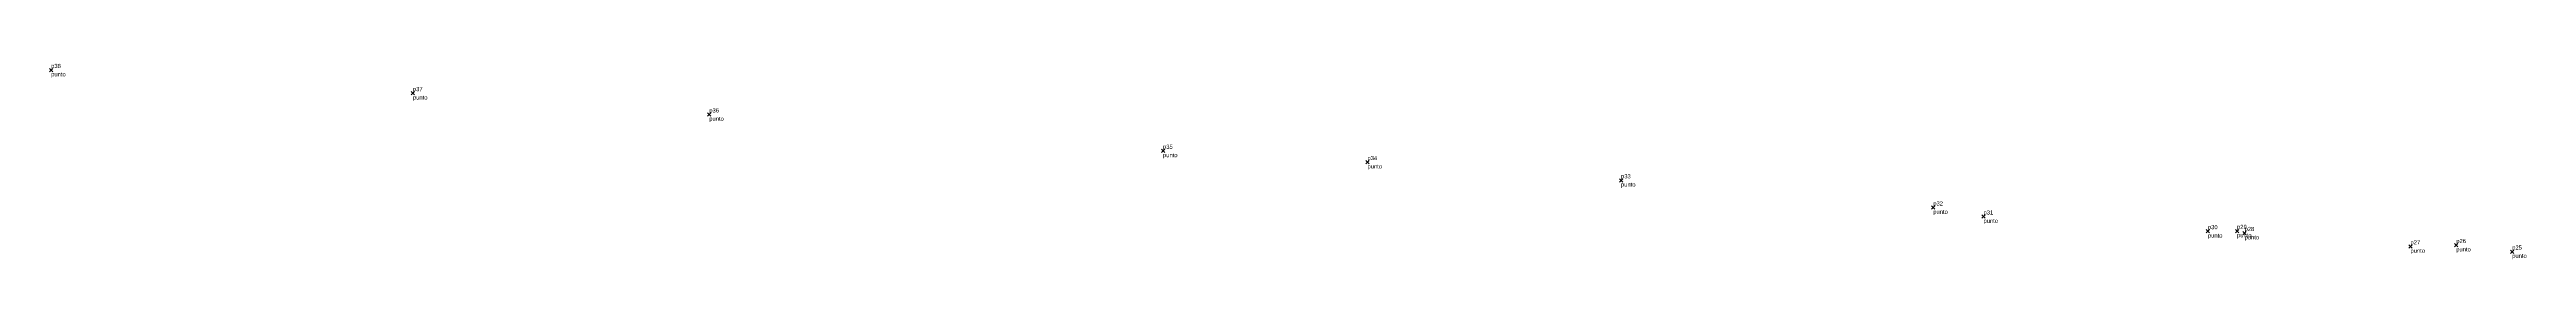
# Model space of a CAD drawing. Header units: millimetres. Extents: x 611376 to 612001, y 1322345 to 1322789.
# Drawn here: x 611541.9 to 611840.3, y 1322758.4 to 1322781.8 of the extents above; entities that cross this region are included whole.
import ezdxf

# ---------------------------------------------------------------- set-up
doc = ezdxf.new("R2010")
doc.units = ezdxf.units.MM
doc.header["$PDMODE"] = 3
doc.header["$PDSIZE"] = 0.2
doc.layers.add('punto', color=174, linetype='CONTINUOUS', lineweight=100)
doc.styles.get("Standard").update_dxf_attribs({"font": 'arial.ttf', "width": 0.65})

msp = doc.modelspace()

# ---------------------------------------------------------------- linework, layer by layer
at = {"layer": 'punto'}
for p in [(611542.07, 1322781.08, 72.39), (611585.66, 1322778.3, 71.8), (611621.36, 1322775.74, 71.23), (611676.03, 1322771.37, 70.89), (611700.66, 1322770.02, 70.66), (611731.21, 1322767.83, 70.13), (611768.83, 1322764.56, 69.66), (611774.88, 1322763.48, 69.43), (611801.92, 1322761.72, 68.9), (611805.43, 1322761.75, 68.97), (611806.34, 1322761.5, 68.8), (611826.32, 1322759.89, 68.64), (611831.84, 1322760.05, 68.47), (611838.58, 1322759.27, 68.51)]:
    msp.add_point(p, dxfattribs=at)

# ---------------------------------------------------------------- texts
for s, p in [('p38', (611542.07, 1322781.33)), ('punto', (611542.07, 1322780.33)), ('p37', (611585.66, 1322778.55)), ('punto', (611585.66, 1322777.55)), ('p36', (611621.36, 1322775.99)), ('punto', (611621.36, 1322774.99)), ('p35', (611676.03, 1322771.62)), ('punto', (611676.03, 1322770.62)), ('p34', (611700.66, 1322770.27)), ('punto', (611700.66, 1322769.27)), ('p33', (611731.21, 1322768.08)), ('punto', (611731.21, 1322767.08)), ('p32', (611768.83, 1322764.81)), ('punto', (611768.83, 1322763.81)), ('p31', (611774.88, 1322763.73)), ('punto', (611774.88, 1322762.73)), ('p30', (611801.92, 1322761.97)), ('punto', (611801.92, 1322760.97)), ('p29', (611805.43, 1322762)), ('punto', (611805.43, 1322761)), ('p28', (611806.34, 1322761.75)), ('punto', (611806.34, 1322760.75)), ('p27', (611826.32, 1322760.14)), ('punto', (611826.32, 1322759.14)), ('p26', (611831.84, 1322760.3)), ('punto', (611831.84, 1322759.3)), ('p25', (611838.58, 1322759.52)), ('punto', (611838.58, 1322758.52))]:
    msp.add_text(s, height=0.5, dxfattribs=at).set_placement(p)

doc.saveas('drawing.dxf')
